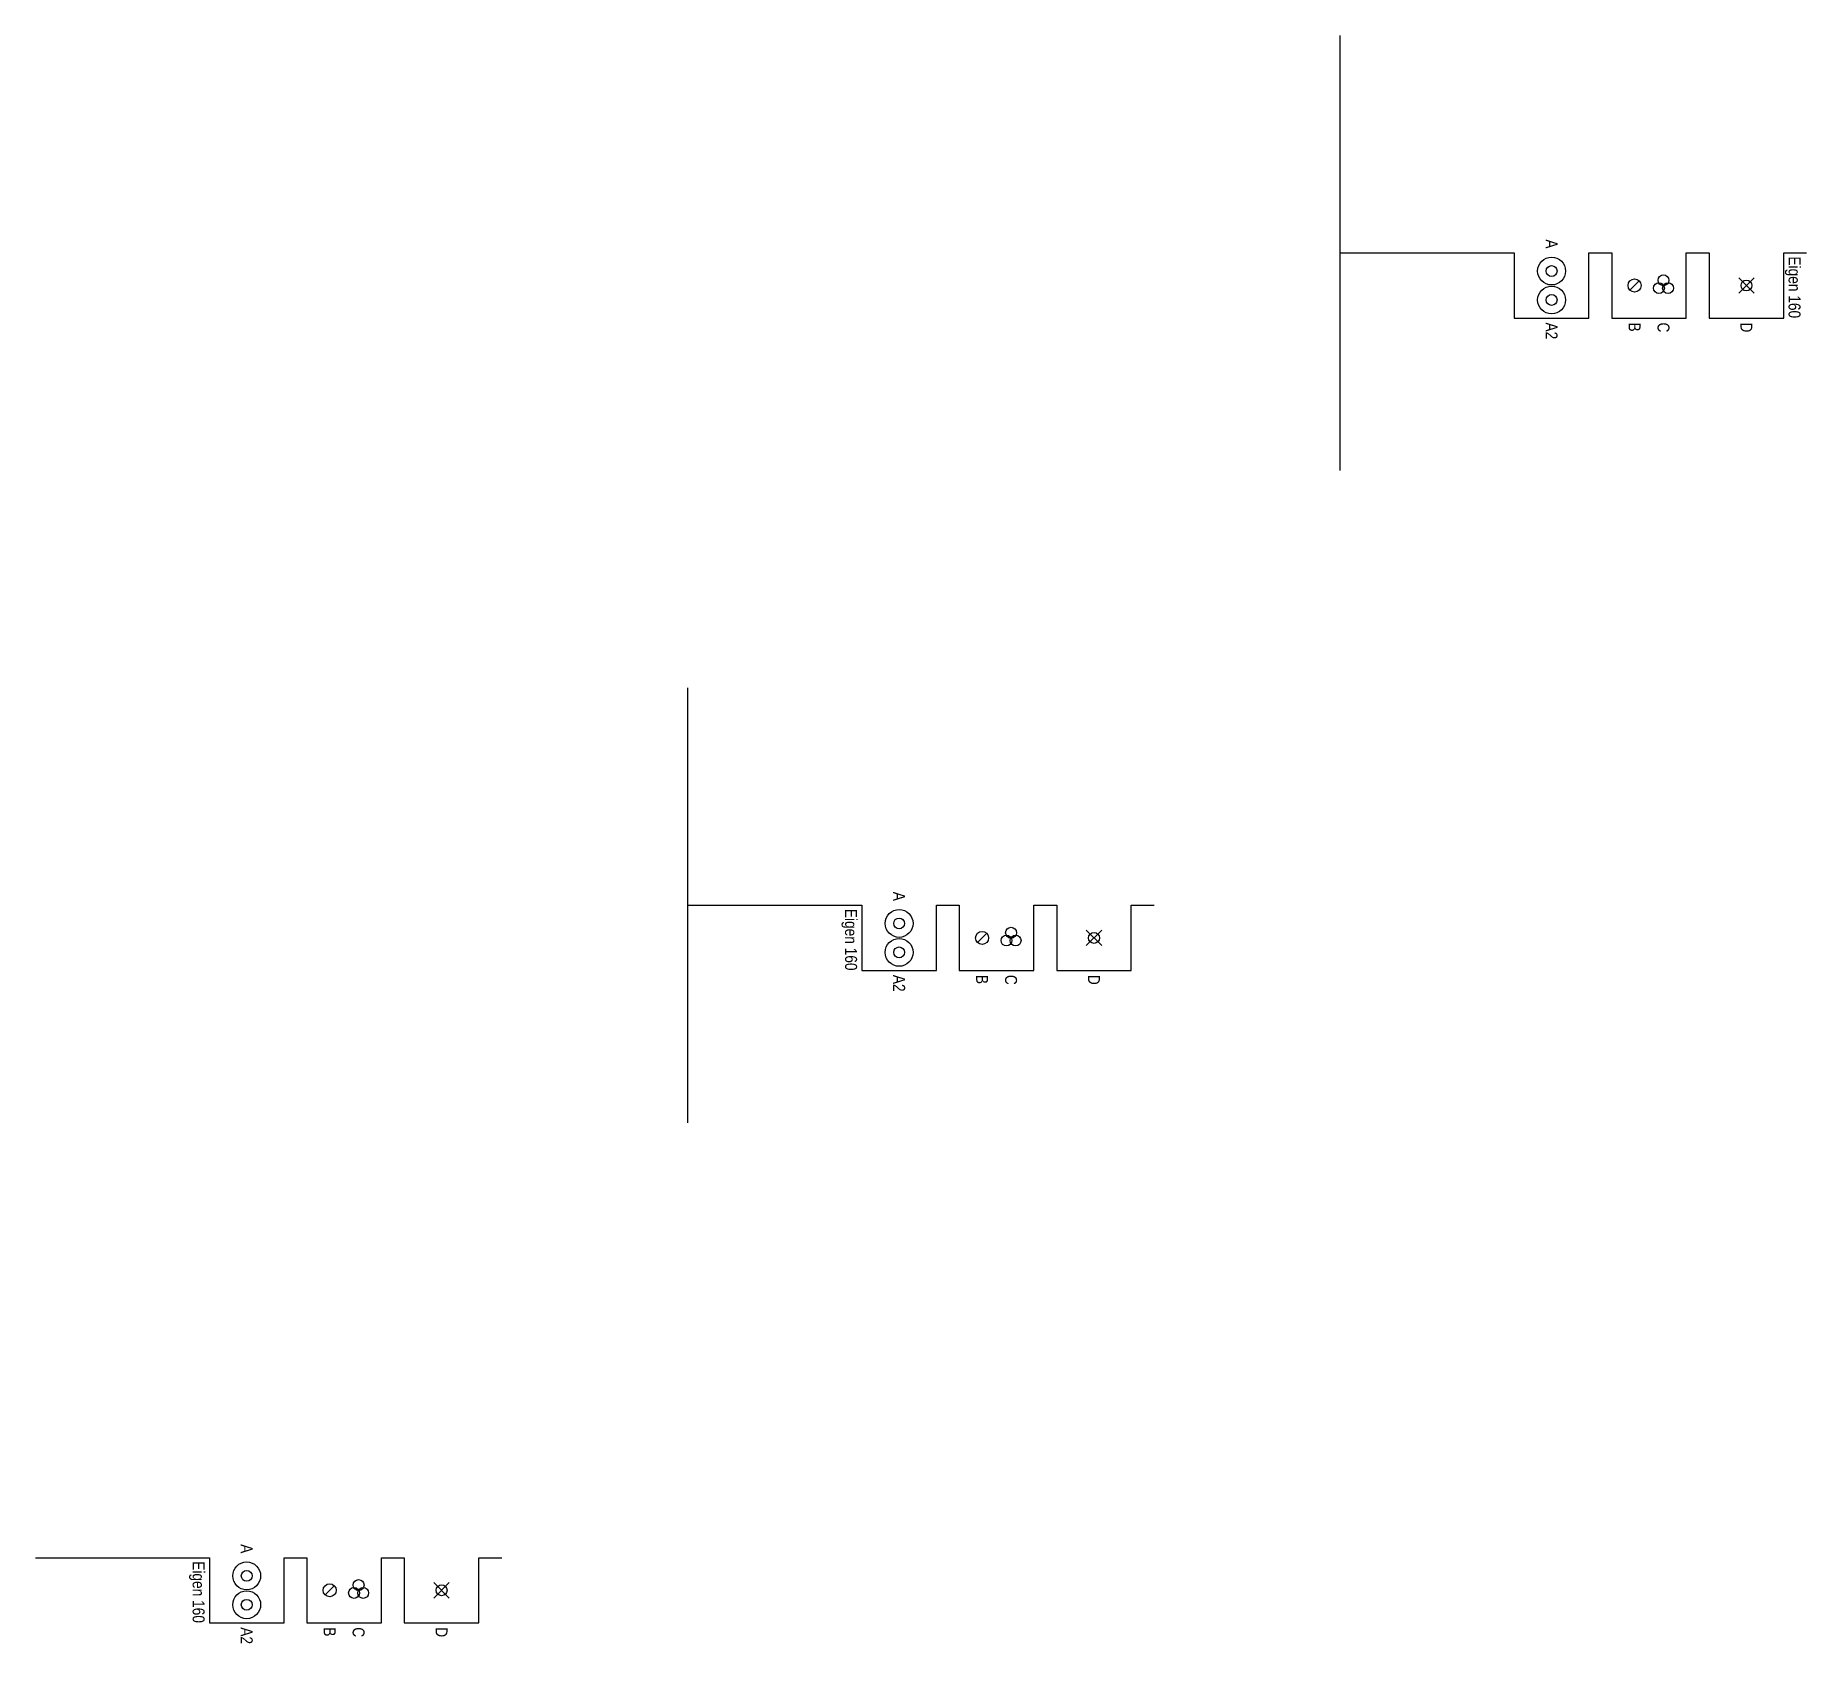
# Model space of a CAD drawing. Header units: millimetres. Extents: x 0 to 81, y -100 to 100.
# Drawn here: x 0 to 81.4, y -4.2 to 70 of the extents above; entities that cross this region are included whole.
import ezdxf
from ezdxf.enums import TextEntityAlignment as Align

# ---------------------------------------------------------------- set-up
doc = ezdxf.new("R2010")
doc.units = ezdxf.units.MM
doc.set_wipeout_variables(frame=1)
doc.linetypes.add('DASHDOT', pattern=[25.4, 12.7, -6.35, 0, -6.35])
for name, color, linetype in [('01-Te Rooien Kabel', 160, 'DASHDOT'), ('Aansluiting LS K01', 4, 'Continuous'), ('Aansluiting LS K10', 1, 'Continuous'), ('Aansluiting LS K12', 201, 'Continuous'), ('E_LV_CROSS_SECTION', 5, 'Continuous'), ('Mantelbuis', 6, 'Continuous')]:
    doc.layers.add(name, color=color, linetype=linetype)
doc.styles.add('TECHBASE_ARIAL_NOVA_LIGHT', font='ArialNova-Light.ttf')

# ---------------------------------------------------------------- blocks, each defined once
blk = doc.blocks.new('KabelGeul_20261014_11495401_3')
blk.add_wipeout([(-1.05, 0), (4.48, 0), (4.48, -3), (-1.05, -3)]).dxf.layer = 'E_LV_CROSS_SECTION'
at = {"layer": 'Aansluiting LS K01', "linetype": 'Continuous'}
for centre in [(1.715, -0.835), (1.715, -2.165)]:
    blk.add_circle(centre, 0.25, dxfattribs=at)
for points in [[(1.04, 0.85), (1.04, 0), (2.39, 0), (2.39, 0.85)], [(-0.871, 0.187), (-0.871, -3.482), (-0.121, -3.482), (-0.121, 0.187)], [(3.43, 0), (8.96, 0), (8.96, -3), (3.43, -3)], [(1.04, -3), (1.04, -4.179), (2.39, -4.179), (2.39, -3)]]:
    blk.add_wipeout(points).dxf.layer = 'E_LV_CROSS_SECTION'
at = {"layer": 'Aansluiting LS K10', "linetype": 'Continuous'}
blk.add_line((5.742, -1.288), (5.318, -1.712), dxfattribs=at)
blk.add_circle((5.53, -1.5), 0.3, dxfattribs=at)
at = {"layer": 'Aansluiting LS K12', "linetype": 'Continuous'}
for centre in [(6.65, -1.62), (6.86, -1.26), (7.07, -1.62)]:
    blk.add_circle(centre, 0.25, dxfattribs=at)
at = {"layer": 'Mantelbuis', "linetype": 'Continuous'}
for centre in [(1.715, -0.835), (1.715, -2.165)]:
    blk.add_circle(centre, 0.64, dxfattribs=at)
at = {"layer": 'Aansluiting LS K01', "style": 'TECHBASE_ARIAL_NOVA_LIGHT'}
blk.add_attdef('KABEL_01', text='', height=0.55, rotation=270, dxfattribs=at).set_placement((1.715, 0.2), align=Align.MIDDLE_RIGHT)
blk.add_attdef('ZIJDE2_01', text='', height=0.55, rotation=270, dxfattribs=at).set_placement((1.715, -3.2), align=Align.MIDDLE_LEFT)
at = {"layer": 'E_LV_CROSS_SECTION', "style": 'TECHBASE_ARIAL_NOVA_LIGHT', "flags": 3}
for tag, p in [('TB_CODESWAP', (0, 0)), ('VOLG_01', (1.715, -3.2)), ('TBTYPE_01', (1.715, -3.2)), ('TWEEZIJDIG_01', (1.715, -3.2)), ('COMBI_01', (1.715, -3.2)), ('COMBI2_01', (1.715, -3.2)), ('DUBBEL_01', (1.715, -3.2)), ('DRIE_01', (1.715, -3.2)), ('DUBBEL2_01', (1.715, -3.2)), ('DRIE2_01', (1.715, -3.2)), ('MANTEL_01', (1.715, -3.2))]:
    blk.add_attdef(tag, text='', height=0.1, rotation=270, dxfattribs=at).set_placement(p, align=Align.MIDDLE_LEFT)
at = {"layer": 'Mantelbuis', "style": 'TECHBASE_ARIAL_NOVA_LIGHT'}
blk.add_attdef('MANTEL_SPEC', text='', height=0.55, rotation=270, dxfattribs=at).set_placement((-0.496, -0.163), align=Align.MIDDLE_LEFT)
for points in [[(7.91, 0), (13.44, 0), (13.44, -3), (7.91, -3)], [(4.855, -3), (4.855, -3.85), (6.205, -3.85), (6.205, -3)]]:
    blk.add_wipeout(points).dxf.layer = 'E_LV_CROSS_SECTION'
at = {"layer": '01-Te Rooien Kabel', "linetype": 'DASHDOT'}
for p, q in [((11.029, -1.146), (10.321, -1.854)), ((10.321, -1.146), (11.029, -1.854))]:
    blk.add_line(p, q, dxfattribs=at)
at = {"layer": '01-Te Rooien Kabel', "linetype": 'Continuous'}
blk.add_circle((10.675, -1.5), 0.25, dxfattribs=at)
at = {"layer": 'E_LV_CROSS_SECTION'}
blk.add_lwpolyline([(-8, 0), (0, 0), (0, -3), (3.43, -3), (3.43, 0), (4.48, 0)], dxfattribs=at)
at = {"layer": 'E_LV_CROSS_SECTION', "style": 'TECHBASE_ARIAL_NOVA_LIGHT', "flags": 3}
for tag in ['VOLG_02', 'TBTYPE_02', 'TWEEZIJDIG_02', 'COMBI_02', 'COMBI2_02', 'DUBBEL_02', 'DRIE_02', 'DUBBEL2_02', 'DRIE2_02', 'MANTEL_02']:
    blk.add_attdef(tag, text='', height=0.1, rotation=270, dxfattribs=at).set_placement((5.53, -3.2), align=Align.MIDDLE_LEFT)
for points in [[(6.185, -3), (6.185, -3.85), (7.535, -3.85), (7.535, -3)], [(10, -3), (10, -3.85), (11.35, -3.85), (11.35, -3)]]:
    blk.add_wipeout(points).dxf.layer = 'E_LV_CROSS_SECTION'
at = {"layer": 'E_LV_CROSS_SECTION'}
for points in [[(4.48, 0), (4.48, -3), (7.91, -3), (7.91, 0), (8.96, 0)], [(8.96, 0), (8.96, -3), (12.39, -3), (12.39, 0), (13.44, 0)]]:
    blk.add_lwpolyline(points, dxfattribs=at)
at = {"layer": '01-Te Rooien Kabel', "style": 'TECHBASE_ARIAL_NOVA_LIGHT'}
blk.add_attdef('KABEL_04', text='', height=0.55, rotation=270, dxfattribs=at).set_placement((10.675, -3.2), align=Align.MIDDLE_LEFT)
at = {"layer": 'Aansluiting LS K10', "style": 'TECHBASE_ARIAL_NOVA_LIGHT'}
blk.add_attdef('KABEL_02', text='', height=0.55, rotation=270, dxfattribs=at).set_placement((5.53, -3.2), align=Align.MIDDLE_LEFT)
at = {"layer": 'Aansluiting LS K12', "style": 'TECHBASE_ARIAL_NOVA_LIGHT'}
blk.add_attdef('KABEL_03', text='', height=0.55, rotation=270, dxfattribs=at).set_placement((6.86, -3.2), align=Align.MIDDLE_LEFT)
at = {"layer": 'E_LV_CROSS_SECTION', "style": 'TECHBASE_ARIAL_NOVA_LIGHT', "flags": 3}
for tag, p in [('VOLG_03', (6.86, -3.2)), ('TBTYPE_03', (6.86, -3.2)), ('TWEEZIJDIG_03', (6.86, -3.2)), ('COMBI_03', (6.86, -3.2)), ('COMBI2_03', (6.86, -3.2)), ('DUBBEL_03', (6.86, -3.2)), ('DRIE_03', (6.86, -3.2)), ('DUBBEL2_03', (6.86, -3.2)), ('DRIE2_03', (6.86, -3.2)), ('MANTEL_03', (6.86, -3.2)), ('VOLG_04', (10.675, -3.2)), ('TBTYPE_04', (10.675, -3.2)), ('TWEEZIJDIG_04', (10.675, -3.2)), ('COMBI_04', (10.675, -3.2)), ('COMBI2_04', (10.675, -3.2)), ('DUBBEL_04', (10.675, -3.2)), ('DRIE_04', (10.675, -3.2)), ('DUBBEL2_04', (10.675, -3.2)), ('DRIE2_04', (10.675, -3.2)), ('MANTEL_04', (10.675, -3.2))]:
    blk.add_attdef(tag, text='', height=0.1, rotation=270, dxfattribs=at).set_placement(p, align=Align.MIDDLE_LEFT)
blk = doc.blocks.new('KabelGeul_20261014_11495401_4')
blk.add_wipeout([(-1.05, 0), (4.48, 0), (4.48, -3), (-1.05, -3)]).dxf.layer = 'E_LV_CROSS_SECTION'
at = {"layer": 'Aansluiting LS K01', "linetype": 'Continuous'}
for centre in [(1.715, -0.835), (1.715, -2.165)]:
    blk.add_circle(centre, 0.25, dxfattribs=at)
for points in [[(1.04, 0.85), (1.04, 0), (2.39, 0), (2.39, 0.85)], [(-0.871, 0.187), (-0.871, -3.482), (-0.121, -3.482), (-0.121, 0.187)], [(3.43, 0), (8.96, 0), (8.96, -3), (3.43, -3)], [(1.04, -3), (1.04, -4.179), (2.39, -4.179), (2.39, -3)]]:
    blk.add_wipeout(points).dxf.layer = 'E_LV_CROSS_SECTION'
at = {"layer": 'Aansluiting LS K10', "linetype": 'Continuous'}
blk.add_line((5.742, -1.288), (5.318, -1.712), dxfattribs=at)
blk.add_circle((5.53, -1.5), 0.3, dxfattribs=at)
at = {"layer": 'Aansluiting LS K12', "linetype": 'Continuous'}
for centre in [(6.65, -1.62), (6.86, -1.26), (7.07, -1.62)]:
    blk.add_circle(centre, 0.25, dxfattribs=at)
at = {"layer": 'Mantelbuis', "linetype": 'Continuous'}
for centre in [(1.715, -0.835), (1.715, -2.165)]:
    blk.add_circle(centre, 0.64, dxfattribs=at)
at = {"layer": 'Aansluiting LS K01', "style": 'TECHBASE_ARIAL_NOVA_LIGHT'}
blk.add_attdef('KABEL_01', text='', height=0.55, rotation=270, dxfattribs=at).set_placement((1.715, 0.2), align=Align.MIDDLE_RIGHT)
blk.add_attdef('ZIJDE2_01', text='', height=0.55, rotation=270, dxfattribs=at).set_placement((1.715, -3.2), align=Align.MIDDLE_LEFT)
at = {"layer": 'E_LV_CROSS_SECTION', "style": 'TECHBASE_ARIAL_NOVA_LIGHT', "flags": 3}
for tag, p in [('TB_CODESWAP', (0, 0)), ('VOLG_01', (1.715, -3.2)), ('TBTYPE_01', (1.715, -3.2)), ('TWEEZIJDIG_01', (1.715, -3.2)), ('COMBI_01', (1.715, -3.2)), ('COMBI2_01', (1.715, -3.2)), ('DUBBEL_01', (1.715, -3.2)), ('DRIE_01', (1.715, -3.2)), ('DUBBEL2_01', (1.715, -3.2)), ('DRIE2_01', (1.715, -3.2)), ('MANTEL_01', (1.715, -3.2))]:
    blk.add_attdef(tag, text='', height=0.1, rotation=270, dxfattribs=at).set_placement(p, align=Align.MIDDLE_LEFT)
at = {"layer": 'Mantelbuis', "style": 'TECHBASE_ARIAL_NOVA_LIGHT'}
blk.add_attdef('MANTEL_SPEC', text='', height=0.55, rotation=270, dxfattribs=at).set_placement((-0.496, -0.163), align=Align.MIDDLE_LEFT)
for points in [[(7.91, 0), (13.44, 0), (13.44, -3), (7.91, -3)], [(4.855, -3), (4.855, -3.85), (6.205, -3.85), (6.205, -3)]]:
    blk.add_wipeout(points).dxf.layer = 'E_LV_CROSS_SECTION'
at = {"layer": '01-Te Rooien Kabel', "linetype": 'DASHDOT'}
for p, q in [((11.029, -1.146), (10.321, -1.854)), ((10.321, -1.146), (11.029, -1.854))]:
    blk.add_line(p, q, dxfattribs=at)
at = {"layer": '01-Te Rooien Kabel', "linetype": 'Continuous'}
blk.add_circle((10.675, -1.5), 0.25, dxfattribs=at)
at = {"layer": 'E_LV_CROSS_SECTION'}
blk.add_lwpolyline([(-8, 0), (0, 0), (0, -3), (3.43, -3), (3.43, 0), (4.48, 0)], dxfattribs=at)
at = {"layer": 'E_LV_CROSS_SECTION', "style": 'TECHBASE_ARIAL_NOVA_LIGHT', "flags": 3}
for tag in ['VOLG_02', 'TBTYPE_02', 'TWEEZIJDIG_02', 'COMBI_02', 'COMBI2_02', 'DUBBEL_02', 'DRIE_02', 'DUBBEL2_02', 'DRIE2_02', 'MANTEL_02']:
    blk.add_attdef(tag, text='', height=0.1, rotation=270, dxfattribs=at).set_placement((5.53, -3.2), align=Align.MIDDLE_LEFT)
for points in [[(6.185, -3), (6.185, -3.85), (7.535, -3.85), (7.535, -3)], [(10, -3), (10, -3.85), (11.35, -3.85), (11.35, -3)]]:
    blk.add_wipeout(points).dxf.layer = 'E_LV_CROSS_SECTION'
at = {"layer": 'E_LV_CROSS_SECTION'}
for points in [[(4.48, 0), (4.48, -3), (7.91, -3), (7.91, 0), (8.96, 0)], [(8.96, 0), (8.96, -3), (12.39, -3), (12.39, 0), (13.44, 0)]]:
    blk.add_lwpolyline(points, dxfattribs=at)
at = {"layer": '01-Te Rooien Kabel', "style": 'TECHBASE_ARIAL_NOVA_LIGHT'}
blk.add_attdef('KABEL_04', text='', height=0.55, rotation=270, dxfattribs=at).set_placement((10.675, -3.2), align=Align.MIDDLE_LEFT)
at = {"layer": 'Aansluiting LS K10', "style": 'TECHBASE_ARIAL_NOVA_LIGHT'}
blk.add_attdef('KABEL_02', text='', height=0.55, rotation=270, dxfattribs=at).set_placement((5.53, -3.2), align=Align.MIDDLE_LEFT)
at = {"layer": 'Aansluiting LS K12', "style": 'TECHBASE_ARIAL_NOVA_LIGHT'}
blk.add_attdef('KABEL_03', text='', height=0.55, rotation=270, dxfattribs=at).set_placement((6.86, -3.2), align=Align.MIDDLE_LEFT)
at = {"layer": 'E_LV_CROSS_SECTION', "style": 'TECHBASE_ARIAL_NOVA_LIGHT', "flags": 3}
for tag, p in [('VOLG_03', (6.86, -3.2)), ('TBTYPE_03', (6.86, -3.2)), ('TWEEZIJDIG_03', (6.86, -3.2)), ('COMBI_03', (6.86, -3.2)), ('COMBI2_03', (6.86, -3.2)), ('DUBBEL_03', (6.86, -3.2)), ('DRIE_03', (6.86, -3.2)), ('DUBBEL2_03', (6.86, -3.2)), ('DRIE2_03', (6.86, -3.2)), ('MANTEL_03', (6.86, -3.2)), ('VOLG_04', (10.675, -3.2)), ('TBTYPE_04', (10.675, -3.2)), ('TWEEZIJDIG_04', (10.675, -3.2)), ('COMBI_04', (10.675, -3.2)), ('COMBI2_04', (10.675, -3.2)), ('DUBBEL_04', (10.675, -3.2)), ('DRIE_04', (10.675, -3.2)), ('DUBBEL2_04', (10.675, -3.2)), ('DRIE2_04', (10.675, -3.2)), ('MANTEL_04', (10.675, -3.2))]:
    blk.add_attdef(tag, text='', height=0.1, rotation=270, dxfattribs=at).set_placement(p, align=Align.MIDDLE_LEFT)
blk = doc.blocks.new('KabelGeul_20261014_11495401_5')
blk.add_wipeout([(-1.05, 0), (4.48, 0), (4.48, -3), (-1.05, -3)]).dxf.layer = 'E_LV_CROSS_SECTION'
at = {"layer": 'Aansluiting LS K01', "linetype": 'Continuous'}
for centre in [(1.715, -0.835), (1.715, -2.165)]:
    blk.add_circle(centre, 0.25, dxfattribs=at)
at = {"layer": 'E_LV_CROSS_SECTION', "style": 'TECHBASE_ARIAL_NOVA_LIGHT', "flags": 3}
blk.add_attdef('TB_CODESWAP', text='', height=0.1, rotation=270, dxfattribs=at).set_placement((0, 0), align=Align.MIDDLE_LEFT)
for points in [[(1.04, 0.85), (1.04, 0), (2.39, 0), (2.39, 0.85)], [(3.43, 0), (8.96, 0), (8.96, -3), (3.43, -3)], [(1.04, -3), (1.04, -4.179), (2.39, -4.179), (2.39, -3)]]:
    blk.add_wipeout(points).dxf.layer = 'E_LV_CROSS_SECTION'
at = {"layer": 'Aansluiting LS K10', "linetype": 'Continuous'}
blk.add_line((5.742, -1.288), (5.318, -1.712), dxfattribs=at)
blk.add_circle((5.53, -1.5), 0.3, dxfattribs=at)
at = {"layer": 'Aansluiting LS K12', "linetype": 'Continuous'}
for centre in [(6.65, -1.62), (6.86, -1.26), (7.07, -1.62)]:
    blk.add_circle(centre, 0.25, dxfattribs=at)
at = {"layer": 'Mantelbuis', "linetype": 'Continuous'}
for centre in [(1.715, -0.835), (1.715, -2.165)]:
    blk.add_circle(centre, 0.64, dxfattribs=at)
at = {"layer": 'Aansluiting LS K01', "style": 'TECHBASE_ARIAL_NOVA_LIGHT'}
blk.add_attdef('KABEL_01', text='', height=0.55, rotation=270, dxfattribs=at).set_placement((1.715, 0.2), align=Align.MIDDLE_RIGHT)
blk.add_attdef('ZIJDE2_01', text='', height=0.55, rotation=270, dxfattribs=at).set_placement((1.715, -3.2), align=Align.MIDDLE_LEFT)
at = {"layer": 'E_LV_CROSS_SECTION', "style": 'TECHBASE_ARIAL_NOVA_LIGHT', "flags": 3}
for tag in ['VOLG_01', 'TBTYPE_01', 'TWEEZIJDIG_01', 'COMBI_01', 'COMBI2_01', 'DUBBEL_01', 'DRIE_01', 'DUBBEL2_01', 'DRIE2_01', 'MANTEL_01']:
    blk.add_attdef(tag, text='', height=0.1, rotation=270, dxfattribs=at).set_placement((1.715, -3.2), align=Align.MIDDLE_LEFT)
for points in [[(7.91, 0), (13.44, 0), (13.44, -3), (7.91, -3)], [(4.855, -3), (4.855, -3.85), (6.205, -3.85), (6.205, -3)]]:
    blk.add_wipeout(points).dxf.layer = 'E_LV_CROSS_SECTION'
at = {"layer": '01-Te Rooien Kabel', "linetype": 'DASHDOT'}
for p, q in [((11.029, -1.146), (10.321, -1.854)), ((10.321, -1.146), (11.029, -1.854))]:
    blk.add_line(p, q, dxfattribs=at)
at = {"layer": '01-Te Rooien Kabel', "linetype": 'Continuous'}
blk.add_circle((10.675, -1.5), 0.25, dxfattribs=at)
at = {"layer": 'E_LV_CROSS_SECTION'}
blk.add_lwpolyline([(-8, 0), (0, 0), (0, -3), (3.43, -3), (3.43, 0), (4.48, 0)], dxfattribs=at)
at = {"layer": 'E_LV_CROSS_SECTION', "style": 'TECHBASE_ARIAL_NOVA_LIGHT', "flags": 3}
for tag in ['VOLG_02', 'TBTYPE_02', 'TWEEZIJDIG_02', 'COMBI_02', 'COMBI2_02', 'DUBBEL_02', 'DRIE_02', 'DUBBEL2_02', 'DRIE2_02', 'MANTEL_02']:
    blk.add_attdef(tag, text='', height=0.1, rotation=270, dxfattribs=at).set_placement((5.53, -3.2), align=Align.MIDDLE_LEFT)
for points in [[(12.511, 0.187), (12.511, -3.482), (13.261, -3.482), (13.261, 0.187)], [(6.185, -3), (6.185, -3.85), (7.535, -3.85), (7.535, -3)], [(10, -3), (10, -3.85), (11.35, -3.85), (11.35, -3)]]:
    blk.add_wipeout(points).dxf.layer = 'E_LV_CROSS_SECTION'
at = {"layer": 'E_LV_CROSS_SECTION'}
for points in [[(4.48, 0), (4.48, -3), (7.91, -3), (7.91, 0), (8.96, 0)], [(8.96, 0), (8.96, -3), (12.39, -3), (12.39, 0), (13.44, 0)]]:
    blk.add_lwpolyline(points, dxfattribs=at)
at = {"layer": '01-Te Rooien Kabel', "style": 'TECHBASE_ARIAL_NOVA_LIGHT'}
blk.add_attdef('KABEL_04', text='', height=0.55, rotation=270, dxfattribs=at).set_placement((10.675, -3.2), align=Align.MIDDLE_LEFT)
at = {"layer": 'Aansluiting LS K10', "style": 'TECHBASE_ARIAL_NOVA_LIGHT'}
blk.add_attdef('KABEL_02', text='', height=0.55, rotation=270, dxfattribs=at).set_placement((5.53, -3.2), align=Align.MIDDLE_LEFT)
at = {"layer": 'Aansluiting LS K12', "style": 'TECHBASE_ARIAL_NOVA_LIGHT'}
blk.add_attdef('KABEL_03', text='', height=0.55, rotation=270, dxfattribs=at).set_placement((6.86, -3.2), align=Align.MIDDLE_LEFT)
at = {"layer": 'E_LV_CROSS_SECTION', "style": 'TECHBASE_ARIAL_NOVA_LIGHT', "flags": 3}
for tag, p in [('VOLG_03', (6.86, -3.2)), ('TBTYPE_03', (6.86, -3.2)), ('TWEEZIJDIG_03', (6.86, -3.2)), ('COMBI_03', (6.86, -3.2)), ('COMBI2_03', (6.86, -3.2)), ('DUBBEL_03', (6.86, -3.2)), ('DRIE_03', (6.86, -3.2)), ('DUBBEL2_03', (6.86, -3.2)), ('DRIE2_03', (6.86, -3.2)), ('MANTEL_03', (6.86, -3.2)), ('VOLG_04', (10.675, -3.2)), ('TBTYPE_04', (10.675, -3.2)), ('TWEEZIJDIG_04', (10.675, -3.2)), ('COMBI_04', (10.675, -3.2)), ('COMBI2_04', (10.675, -3.2)), ('DUBBEL_04', (10.675, -3.2)), ('DRIE_04', (10.675, -3.2)), ('DUBBEL2_04', (10.675, -3.2)), ('DRIE2_04', (10.675, -3.2)), ('MANTEL_04', (10.675, -3.2))]:
    blk.add_attdef(tag, text='', height=0.1, rotation=270, dxfattribs=at).set_placement(p, align=Align.MIDDLE_LEFT)
at = {"layer": 'Mantelbuis', "style": 'TECHBASE_ARIAL_NOVA_LIGHT'}
blk.add_attdef('MANTEL_SPEC', text='', height=0.55, rotation=270, dxfattribs=at).set_placement((12.886, -0.163), align=Align.MIDDLE_LEFT)

msp = doc.modelspace()

# ---------------------------------------------------------------- linework, layer by layer
for p, q in [((60, 50), (60, 70)), ((30, 20), (30, 40))]:
    msp.add_line(p, q)

# ---------------------------------------------------------------- block references
msp.add_blockref('KabelGeul_20261014_11495401_3', (8, 0)).add_auto_attribs({'MANTEL_SPEC': 'Eigen 160', 'KABEL_01': 'A', 'ZIJDE2_01': 'A2', 'KABEL_02': 'B', 'KABEL_03': 'C', 'KABEL_04': 'D'})

# ---------------------------------------------------------------- next in the draw order: block references
for name, p in [('KabelGeul_20261014_11495401_5', (68, 60)), ('KabelGeul_20261014_11495401_4', (38, 30))]:
    msp.add_blockref(name, p).add_auto_attribs({'MANTEL_SPEC': 'Eigen 160', 'KABEL_01': 'A', 'ZIJDE2_01': 'A2', 'KABEL_02': 'B', 'KABEL_03': 'C', 'KABEL_04': 'D'})

doc.saveas('drawing.dxf')
